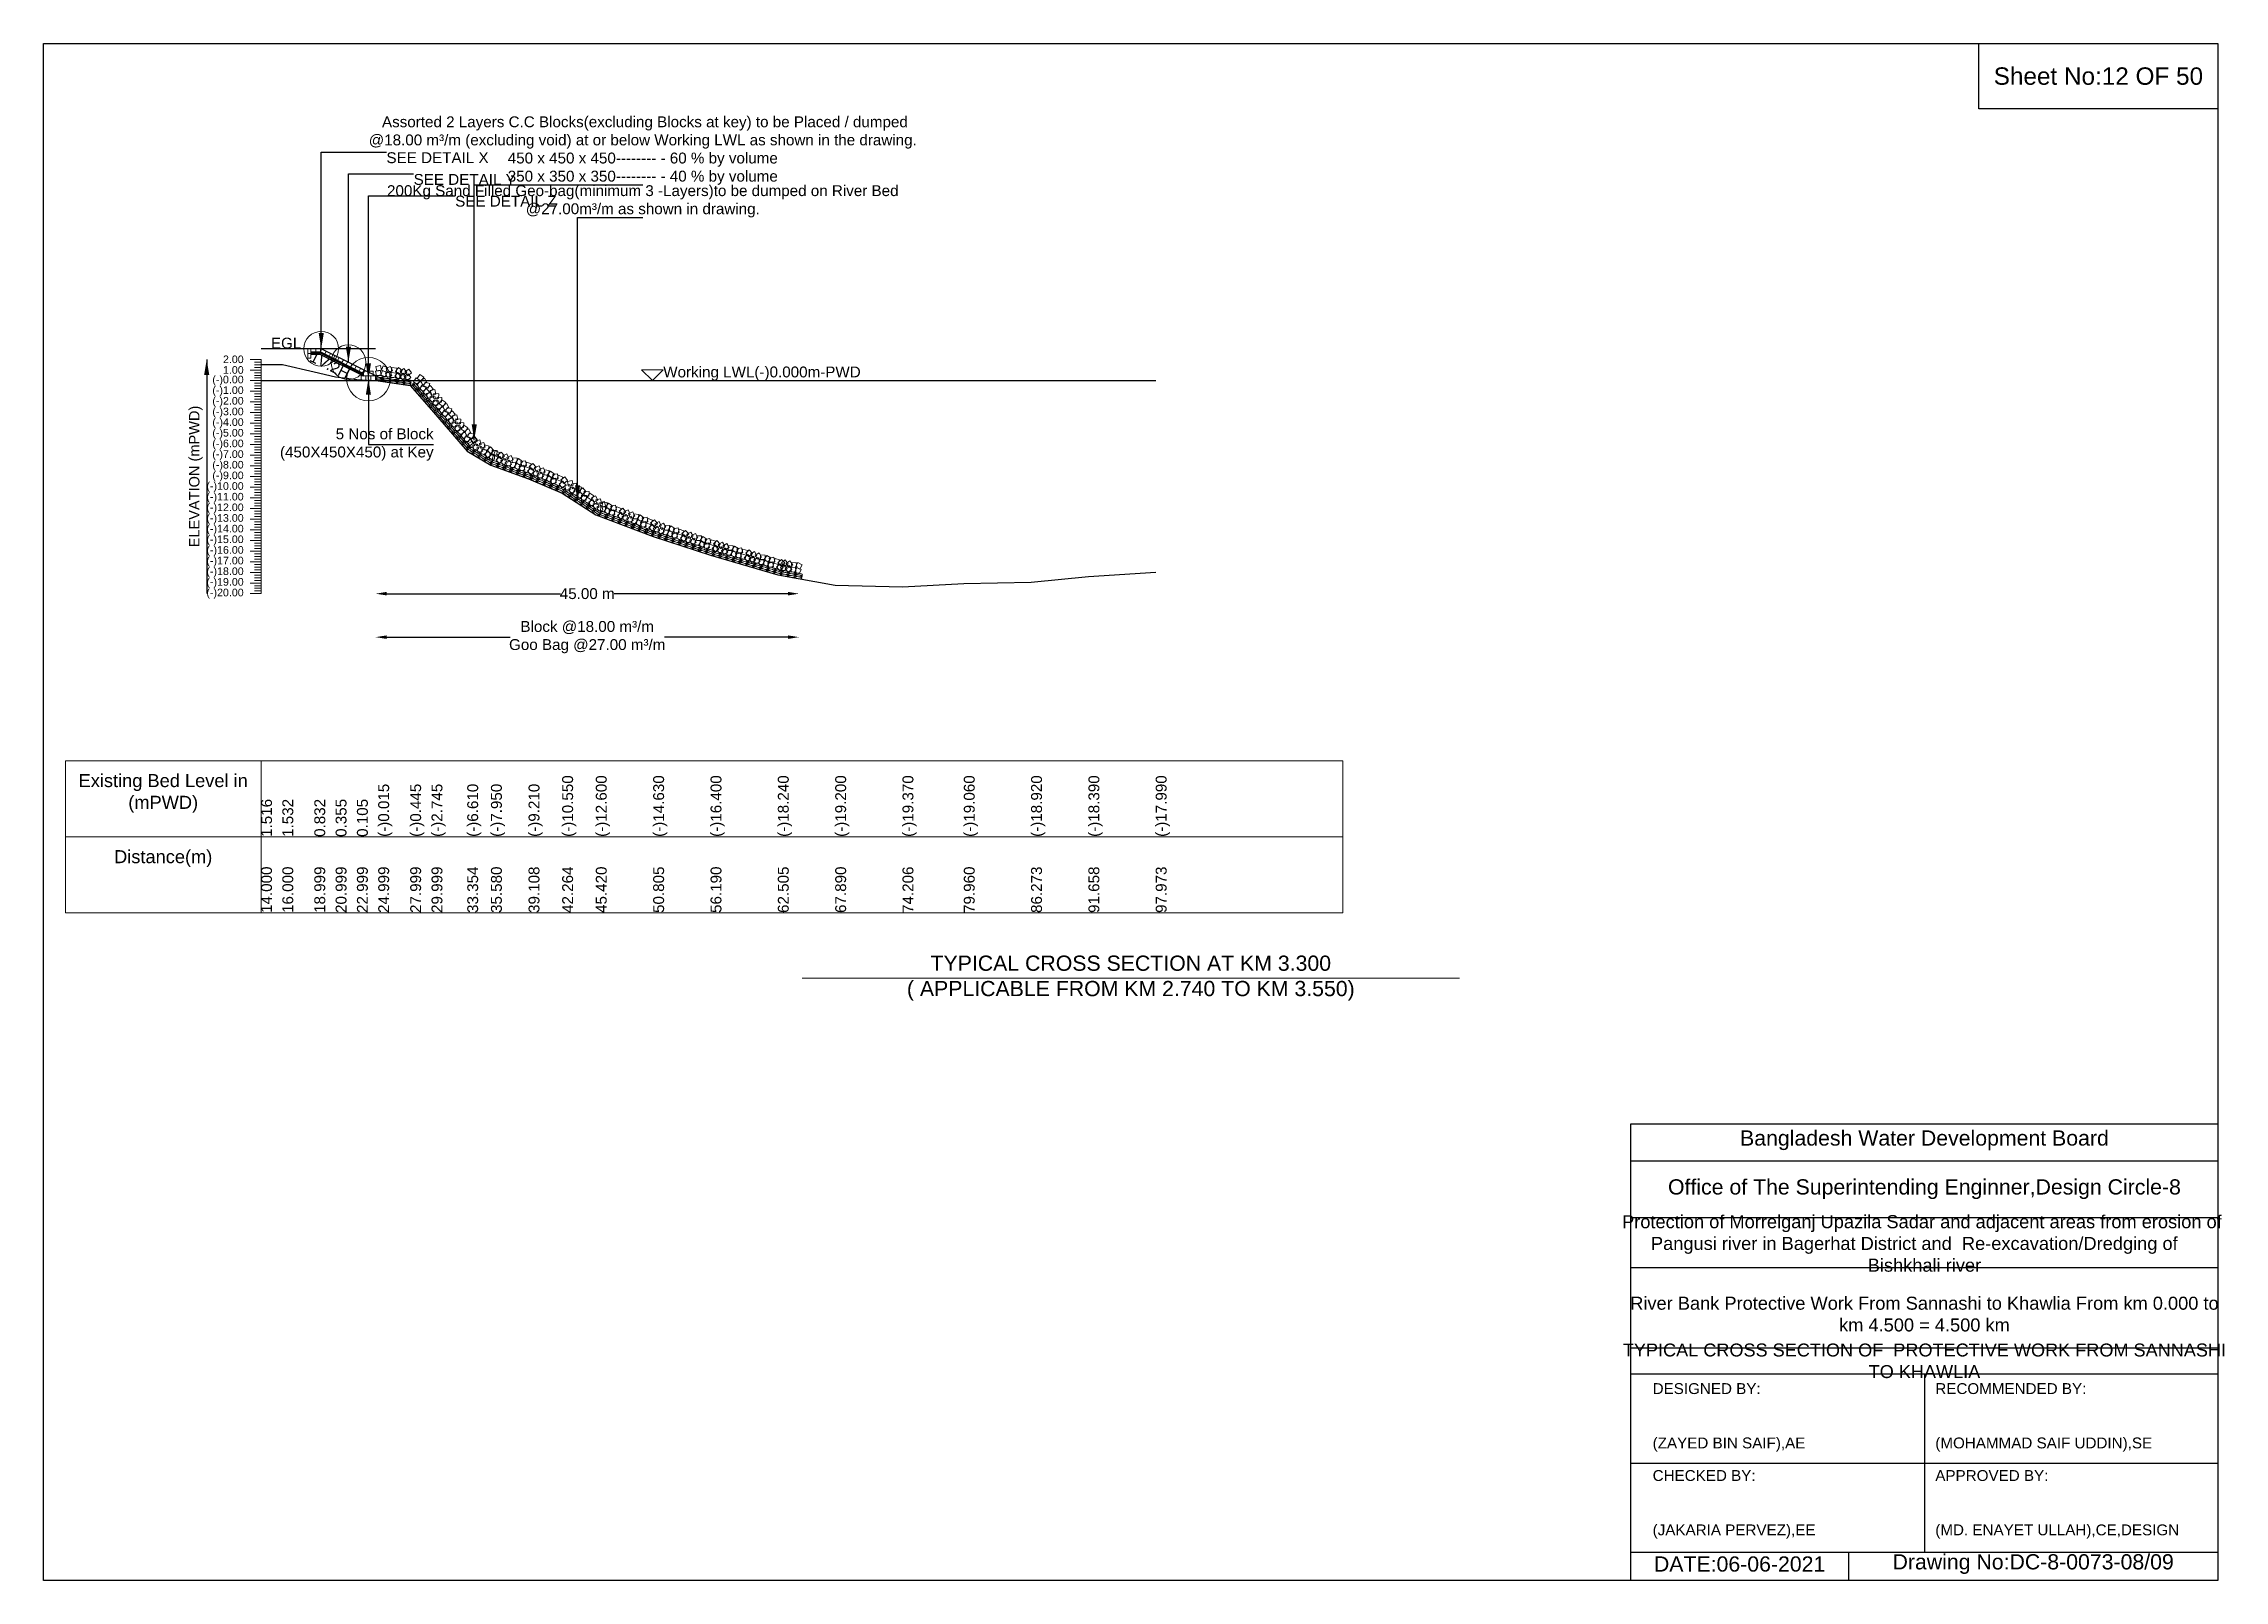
# Model space of a CAD drawing. Header units: inches. Extents: x 89000 to 845029, y -7071 to 0.
# Drawn here: x 265000 to 275029, y -7071 to 0 of the extents above; entities that cross this region are included whole.
import ezdxf

# ---------------------------------------------------------------- set-up
doc = ezdxf.new("R2010")
doc.units = ezdxf.units.IN
doc.header["$LTSCALE"] = 7
doc.header["$MEASUREMENT"] = 0
for name, color, linetype, lineweight in [('Cross section Data Border', 7, 'Continuous', 9), ('Cross Section Labels', 7, 'Continuous', 9), ('Existing_Bed_Level for Xsection', 7, 'Continuous', 25), ('Long Section Labels', 7, 'Continuous', 9)]:
    doc.layers.add(name, color=color, linetype=linetype, lineweight=lineweight)
doc.styles.get("Standard").update_dxf_attribs({"font": 'arial.ttf'})
doc.dimstyles.new('Appron Lebeling Style', dxfattribs={"dimtxt": 50, "dimasz": 50, "dimexe": 0.18, "dimexo": 0.0625, "dimgap": 0.09, "dimtad": 0, "dimtih": 1, "dimtoh": 1, "dimdec": 4, "dimzin": 0, "dimdsep": 46, "dimtxsty": 'Standard', "dimcen": 0.09, "dimse1": 1, "dimse2": 1, "dimadec": 0, "dimazin": 0, "dimtfac": 1, "dimtdec": 4, "dimtofl": 0, "dimtmove": 0, "dimatfit": 3, "dimfxl": 1, "dimtolj": 1, "dimtzin": 0, "dimarcsym": 0})
doc.dimstyles.get("Standard").update_dxf_attribs({"dimtxt": 0.18, "dimasz": 0.18, "dimexe": 0.18, "dimexo": 0.0625, "dimgap": 0.09, "dimtad": 0, "dimtih": 1, "dimtoh": 1, "dimdec": 4, "dimzin": 0, "dimdsep": 46, "dimtxsty": 'Standard', "dimcen": 0.09, "dimadec": 0, "dimazin": 0, "dimtfac": 1, "dimtdec": 4, "dimtofl": 0, "dimtmove": 0, "dimatfit": 3, "dimfxl": 1, "dimtolj": 1, "dimtzin": 0, "dimarcsym": 0})

msp = doc.modelspace()

# ---------------------------------------------------------------- texts
at = {"attachment_point": 5}
for s, insert, char_height in [('Sheet No:12 OF 50', (274450, -150), 80), ('Bangladesh Water Development Board', (273650, -5046), 70), ('Office of The Superintending Enginner,Design Circle-8', (273650, -5271), 70)]:
    msp.add_mtext(s, dxfattribs=dict(at, insert=insert, char_height=char_height))
for s, insert, char_height, width, attachment_point in [('Protection of Morrelganj Upazila Sadar and adjacent areas from erosion of  Pangusi river in Bagerhat District and  Re-excavation/Dredging of     Bishkhali river', (273650, -5521), 60, 2800, 5), ('River Bank Protective Work From Sannashi to Khawlia From km 0.000 to km 4.500 = 4.500 km', (273650, -5846), 60, 2700, 5), ('TYPICAL CROSS SECTION OF  PROTECTIVE WORK FROM SANNASHI TO KHAWLIA', (273650, -6061), 59.5765532, 2800, 5), ('DESIGNED BY:^J^J^J(ZAYED BIN SAIF),AE', (272400, -6321), 50, 1400, 4), ('RECOMMENDED BY:^J^J^J(MOHAMMAD SAIF UDDIN),SE', (273700, -6321), 50, 1400, 4), ('CHECKED BY:^J^J^J(JAKARIA PERVEZ),EE', (272400, -6721), 50, 1400, 4), ('APPROVED BY:^J^J^J(MD. ENAYET ULLAH),CE,DESIGN', (273700, -6721), 50, 1400, 4), ('DATE:06-06-2021', (272800, -6996), 70, 1400, 5), ('Drawing No:DC-8-0073-08/09', (274150, -6996), 70, 2200, 5)]:
    msp.add_mtext(s, dxfattribs=dict(insert=insert, char_height=char_height, width=width, attachment_point=attachment_point))
at = {"layer": 'Cross section Data Border', "char_height": 60, "width": 800, "attachment_point": 5}
for s, insert in [('Existing Bed Level in (mPWD)', (265550, -3450)), ('Distance(m)', (265550, -3750))]:
    msp.add_mtext(s, dxfattribs=dict(at, insert=insert))
at = {"layer": 'Cross Section Labels'}
for s, insert, char_height, attachment_point in [(' Assorted 2 Layers C.C Blocks(excluding Blocks at key) to be Placed / dumped^J@18.00 m³/m (excluding void) at or below Working LWL as shown in the drawing.^J450 x 450 x 450-------- - 60 % by volume^J350 x 350 x 350-------- - 40 % by volume', (267755.6657, -650), 50, 8), ('SEE DETAIL X', (266576.83561, -500), 50, 1), ('SEE DETAIL Y', (266701.78561, -600), 50, 1), ('200Kg Sand Filled Geo-bag(minimum 3 -Layers)to be dumped on River Bed^J@27.00m³/m as shown in drawing.', (267755.6657, -800), 50, 8), ('SEE DETAIL Z', (266892.88561, -700), 50, 1), ('EGL', (266185.16541, -1403.87), 50, 9), ('Working LWL(-)0.000m-PWD', (267849.73561, -1550.87), 50, 7), ('5 Nos of Block ^J(450X450X450) at Key', (266793.66061, -1844.87), 50, 6), ('TYPICAL CROSS SECTION AT KM 3.300^J( APPLICABLE FROM KM 2.740 TO KM 3.550)', (270000, -4300), 70, 5)]:
    msp.add_mtext(s, dxfattribs=dict(at, insert=insert, char_height=char_height, attachment_point=attachment_point))
at = {"layer": 'Cross Section Labels', "insert": (266328.35388, -1457.02097), "char_height": 50, "attachment_point": 2, "rotation": 333.434948823}
msp.add_mtext('1V:2H', dxfattribs=at)
at = {"layer": 'Long Section Labels', "char_height": 35, "attachment_point": 6}
for s, insert in [('2.00', (265920, -1452.87)), ('1.00', (265920, -1501.87)), ('(-)0.00', (265920, -1550.87)), ('(-)1.00', (265920, -1599.87)), ('(-)2.00', (265920, -1648.87)), ('(-)3.00', (265920, -1697.87)), ('(-)4.00', (265920, -1746.87)), ('(-)5.00', (265920, -1795.87)), ('(-)6.00', (265920, -1844.87)), ('(-)7.00', (265920, -1893.87)), ('(-)8.00', (265920, -1942.87)), ('(-)9.00', (265920, -1991.87)), ('(-)10.00', (265920, -2040.87)), ('(-)11.00', (265920, -2089.87)), ('(-)12.00', (265920, -2138.87)), ('(-)13.00', (265920, -2187.87)), ('(-)14.00', (265920, -2236.87)), ('(-)15.00', (265920, -2285.87)), ('(-)16.00', (265920, -2334.87)), ('(-)17.00', (265920, -2383.87)), ('(-)18.00', (265920, -2432.87)), ('(-)19.00', (265920, -2481.87)), ('(-)20.00', (265920, -2530.87))]:
    msp.add_mtext(s, dxfattribs=dict(at, insert=insert))
at = {"layer": 'Long Section Labels', "rotation": 90}
for s, insert, char_height, attachment_point in [('ELEVATION (mPWD)', (265700, -1991.87), 48, 5), ('(-)0.015', (266538.98527, -3650), 50, 1), ('(-)0.445', (266685.98126, -3650), 50, 1), ('(-)2.745', (266783.97858, -3650), 50, 1), ('(-)6.610', (266948.36064, -3650), 50, 1), ('(-)7.950', (267057.42595, -3650), 50, 1), ('(-)9.210', (267230.32988, -3650), 50, 1), ('(-)10.550', (267384.9399, -3650), 50, 1), ('(-)12.600', (267539.59743, -3650), 50, 1), ('(-)14.630', (267803.47045, -3650), 50, 1), ('(-)16.400', (268067.34348, -3650), 50, 1), ('(-)18.240', (268376.75694, -3650), 50, 1), ('(-)19.200', (268640.62641, -3650), 50, 1), ('(-)19.370', (268950.12033, -3650), 50, 1), ('(-)19.060', (269232.03861, -3650), 50, 1), ('(-)18.920', (269541.39947, -3650), 50, 1), ('(-)18.390', (269805.27214, -3650), 50, 1), ('(-)17.990', (270114.70341, -3650), 50, 1), ('1.516', (266000, -3650), 50, 1), ('1.532', (266097.99732, -3650), 50, 1), ('0.832', (266244.99331, -3650), 50, 1), ('0.355', (266342.99063, -3650), 50, 1), ('0.105', (266440.98795, -3650), 50, 1), ('14.000', (266000, -4000), 50, 1), ('16.000', (266097.99732, -4000), 50, 1), ('18.999', (266244.99331, -4000), 50, 1), ('20.999', (266342.99063, -4000), 50, 1), ('22.999', (266440.98795, -4000), 50, 1), ('24.999', (266538.98527, -4000), 50, 1), ('27.999', (266685.98126, -4000), 50, 1), ('29.999', (266783.97858, -4000), 50, 1), ('33.354', (266948.36064, -4000), 50, 1), ('35.580', (267057.42595, -4000), 50, 1), ('39.108', (267230.32988, -4000), 50, 1), ('42.264', (267384.9399, -4000), 50, 1), ('45.420', (267539.59743, -4000), 50, 1), ('50.805', (267803.47045, -4000), 50, 1), ('56.190', (268067.34348, -4000), 50, 1), ('62.505', (268376.75694, -4000), 50, 1), ('67.890', (268640.62641, -4000), 50, 1), ('74.206', (268950.12033, -4000), 50, 1), ('79.960', (269232.03861, -4000), 50, 1), ('86.273', (269541.39947, -4000), 50, 1), ('91.658', (269805.27214, -4000), 50, 1), ('97.973', (270114.70341, -4000), 50, 1)]:
    msp.add_mtext(s, dxfattribs=dict(at, insert=insert, char_height=char_height, attachment_point=attachment_point))

# ---------------------------------------------------------------- blocks, each defined once
blk = doc.blocks.new('*D17')
at = {"layer": 'Cross Section Labels', "color": 0, "lineweight": -2, "transparency": 16777216}
for p, q in [((266577, -2531), (267377, -2531)), ((268424, -2531), (267624, -2531))]:
    blk.add_line(p, q, dxfattribs=at)
at = {"layer": 'Cross Section Labels', "color": 0, "transparency": 16777216}
for points in [[(266577, -2523), (266577, -2539), (266527, -2531)], [(268424, -2523), (268424, -2539), (268474, -2531)]]:
    blk.add_solid(points, dxfattribs=at)
at = {"layer": 'Defpoints', "color": 0, "transparency": 16777216}
for p in [(266527, -1551), (268474, -2462), (268474, -2531)]:
    blk.add_point(p, dxfattribs=at)
at = {"layer": 'Cross Section Labels', "color": 0, "transparency": 16777216, "insert": (267500, -2531), "char_height": 50, "attachment_point": 5}
blk.add_mtext('\\A1;45.00 m', dxfattribs=at)
blk = doc.blocks.new('*D18')
at = {"layer": 'Cross Section Labels', "color": 0, "lineweight": -2, "transparency": 16777216}
for p, q in [((266577, -2731), (267145, -2731)), ((268424, -2731), (267856, -2731))]:
    blk.add_line(p, q, dxfattribs=at)
at = {"layer": 'Cross Section Labels', "color": 0, "transparency": 16777216}
for points in [[(266577, -2723), (266577, -2739), (266527, -2731)], [(268424, -2723), (268424, -2739), (268474, -2731)]]:
    blk.add_solid(points, dxfattribs=at)
at = {"layer": 'Defpoints', "color": 0, "transparency": 16777216}
for p in [(266527, -1551), (268474, -2462), (268474, -2731)]:
    blk.add_point(p, dxfattribs=at)
at = {"layer": 'Cross Section Labels', "color": 0, "transparency": 16777216, "insert": (267500, -2731), "char_height": 50, "attachment_point": 5}
blk.add_mtext('\\A1;Block @18.00 m³/m ^JGoo Bag @27.00 m³/m ', dxfattribs=at)

# ---------------------------------------------------------------- dimensions: what is measured, and where the dimension line sits
at = {"layer": 'Cross Section Labels'}
for base, text, picture, middle in [((268473.99835, -2530.87), '45.00 m', '*D17', (267500.36698, -2530.87)), ((268473.99835, -2730.87), 'Block @18.00 m³/m ^JGoo Bag @27.00 m³/m ', '*D18', (267500.36698, -2730.87))]:
    dim = msp.add_linear_dim(base=base, p1=(266526.73561, -1550.87), p2=(268473.99835, -2461.96522), text=text, dimstyle='Appron Lebeling Style', dxfattribs=at)
    dim.commit()
    dim.dimension.update_dxf_attribs({"geometry": picture, "text_midpoint": middle})

# ---------------------------------------------------------------- linework, layer by layer
for points in [[(265000, 0), (275000, 0), (275000, -7071), (265000, -7071)], [(273900, 0), (275000, 0), (275000, -300), (273900, -300)]]:
    msp.add_lwpolyline(points, close=True)
for points in [[(272300, -7071), (272300, -4971), (275000, -4971)], [(272300, -5141), (275000, -5141)], [(272300, -5401), (275000, -5401)], [(272300, -5631), (275000, -5631)], [(272300, -6001), (275000, -6001)], [(272300, -6121), (275000, -6121)], [(273650, -6121), (273650, -6941)], [(272300, -6531), (275000, -6531)], [(272300, -6941), (275000, -6941)], [(273300, -6941), (273300, -7071)]]:
    msp.add_lwpolyline(points)
at = {"layer": 'Cross section Data Border'}
msp.add_lwpolyline([(265100, -3300), (270975.12589, -3300), (270975.12589, -4000), (265100, -4000)], close=True, dxfattribs=at)
for points in [[(266000, -3300), (266000, -4000)], [(265100, -3650), (270975.12589, -3650)]]:
    msp.add_lwpolyline(points, dxfattribs=at)
at = {"layer": 'Cross Section Labels'}
msp.add_lwpolyline([(267799.73561, -1550.87), (267849.73561, -1500.87), (267749.73561, -1500.87)], close=True, dxfattribs=at)
msp.add_lwpolyline([(268488, -4300), (270000, -4300), (271512, -4300)], dxfattribs=at)
for centre, radius in [((266276.83561, -1403.87), 80), ((266401.78561, -1466.345), 80), ((266493.66061, -1543.52), 100)]:
    msp.add_circle(centre, radius, dxfattribs=at)
at = {"layer": 'Existing_Bed_Level for Xsection'}
for points in [[(266526.73561, -1403.87), (266000, -1403.87)], [(266570.83561, -1550.87), (266279.93945, -1405.42192), (266276.83561, -1403.87), (266273.36541, -1403.87), (266229.26541, -1403.87)], [(266000, -1476.586), (266097.99732, -1475.802), (266244.99331, -1510.102), (266342.99063, -1533.475), (266440.98795, -1545.725), (266538.98527, -1551.605), (266685.98126, -1572.675), (266783.97858, -1685.375), (266948.36064, -1874.76), (267057.42595, -1940.42), (267230.32988, -2002.16), (267384.9399, -2067.82), (267539.59743, -2168.27), (267803.47045, -2267.74), (268067.34348, -2354.47), (268376.75694, -2444.63), (268640.62641, -2491.67), (268950.12033, -2500), (269232.03861, -2484.81), (269541.39947, -2477.95), (269805.27214, -2451.98), (270114.70341, -2432.38)], [(266229.26541, -1418.57), (266273.36541, -1418.57), (266471.61061, -1517.6926)], [(266229.26541, -1423.47), (266272.20868, -1423.47), (266471.61061, -1523.17097)], [(266229.26541, -1428.37), (266271.05194, -1428.37), (266471.61061, -1528.64933)], [(266000, -1550.87), (270114.70341, -1550.87)]]:
    msp.add_lwpolyline(points, dxfattribs=at)
at = {"layer": 'Long Section Labels'}
for points in [[(266229.26541, -1403.87), (266214.56541, -1403.87), (266214.56541, -1425.92), (266229.26541, -1425.92)], [(266251.31541, -1403.87), (266229.26541, -1403.87), (266229.26541, -1418.57), (266251.31541, -1418.57)], [(266273.36541, -1403.87), (266251.31541, -1403.87), (266251.31541, -1418.57), (266273.36541, -1418.57)], [(266229.26541, -1425.92), (266214.56541, -1425.92), (266214.56541, -1447.97), (266229.26541, -1447.97)], [(266299.66157, -1415.28298), (266279.93945, -1405.42192), (266273.36541, -1418.57), (266293.08753, -1428.43106)], [(266319.38369, -1425.14404), (266299.66157, -1415.28298), (266293.08753, -1428.43106), (266312.80965, -1438.29212)], [(266339.10581, -1435.0051), (266319.38369, -1425.14404), (266312.80965, -1438.29212), (266332.53177, -1448.15318)], [(266358.82793, -1444.86616), (266339.10581, -1435.0051), (266332.53177, -1448.15318), (266352.25389, -1458.01424)], [(266378.55005, -1454.72722), (266358.82793, -1444.86616), (266352.25389, -1458.01424), (266371.97601, -1467.8753)], [(266398.27217, -1464.58828), (266378.55005, -1454.72722), (266371.97601, -1467.8753), (266391.69813, -1477.73636)], [(266417.99429, -1474.44934), (266398.27217, -1464.58828), (266391.69813, -1477.73636), (266411.42025, -1487.59742)], [(266437.71641, -1484.3104), (266417.99429, -1474.44934), (266411.42025, -1487.59742), (266431.14237, -1497.45848)], [(266457.43853, -1494.17146), (266437.71641, -1484.3104), (266431.14237, -1497.45848), (266450.86449, -1507.31954)], [(266477.16065, -1504.03252), (266457.43853, -1494.17146), (266450.86449, -1507.31954), (266470.58661, -1517.1806)], [(266548.48588, -1502.56662), (266526.88453, -1506.992), (266531.30991, -1528.59336), (266552.91127, -1524.16797)], [(266549.80654, -1480.5562), (266528.20519, -1484.98159), (266532.63057, -1506.58294), (266554.23193, -1502.15755)], [(266582.29028, -1491.28097), (266562.01858, -1482.60568), (266553.34329, -1502.87737), (266573.61498, -1511.55267)], [(266595.78376, -1485.87597), (266575.31189, -1494.06772), (266583.50363, -1514.53959), (266603.97551, -1506.34785)], [(266623.94838, -1493.98724), (266602.12146, -1490.85863), (266598.99285, -1512.68555), (266620.81977, -1515.81416)], [(266648.77705, -1504.59801), (266631.43054, -1490.98548), (266617.81801, -1508.33199), (266635.16452, -1521.94452)], [(266657.34286, -1494.16053), (266639.69137, -1507.37521), (266652.90604, -1525.02669), (266670.55753, -1511.81202)], [(266692.38621, -1514.92834), (266679.15748, -1497.28738), (266661.51653, -1510.51611), (266674.74525, -1528.15706)], [(266482.63561, -1528.82), (266460.58561, -1528.82), (266460.58561, -1550.87), (266482.63561, -1550.87)], [(266493.66061, -1506.77), (266471.61061, -1506.77), (266471.61061, -1528.82), (266493.66061, -1528.82)], [(266504.68561, -1528.82), (266482.63561, -1528.82), (266482.63561, -1550.87), (266504.68561, -1550.87)], [(266515.71061, -1506.77), (266493.66061, -1506.77), (266493.66061, -1528.82), (266515.71061, -1528.82)], [(266526.73561, -1528.82), (266504.68561, -1528.82), (266504.68561, -1550.87), (266526.73561, -1550.87)], [(266579.16167, -1513.10789), (266558.88997, -1504.43259), (266550.21468, -1524.70429), (266570.48637, -1533.37959)], [(266592.65515, -1507.70289), (266572.18328, -1515.89463), (266580.37502, -1536.36651), (266600.8469, -1528.17477)], [(266620.81977, -1515.81416), (266598.99285, -1512.68555), (266595.86424, -1534.51246), (266617.69116, -1537.64107)], [(266645.64844, -1526.42493), (266628.30193, -1512.8124), (266614.6894, -1530.15891), (266632.03591, -1543.77144)], [(266654.21425, -1515.98745), (266636.56276, -1529.20212), (266649.77743, -1546.85361), (266667.42892, -1533.63894)], [(266689.2576, -1536.75526), (266676.02887, -1519.1143), (266658.38792, -1532.34302), (266671.61664, -1549.98398)], [(266731.48452, -1549.53772), (266713.19998, -1537.21383), (266700.8761, -1555.49837), (266719.16064, -1567.82226)], [(266745.39079, -1574.23427), (266735.72581, -1554.41533), (266715.90686, -1564.08031), (266725.57185, -1583.89926)], [(266748.12377, -1535.0692), (266729.83923, -1522.74532), (266717.51535, -1541.02986), (266735.79989, -1553.35374)], [(266759.13417, -1578.96795), (266738.28875, -1571.77971), (266731.10051, -1592.62513), (266751.94594, -1599.81337)], [(266762.03004, -1559.76576), (266752.36506, -1539.94681), (266732.54611, -1549.6118), (266742.21109, -1569.43074)], [(266775.13974, -1603.52115), (266760.67122, -1586.88191), (266744.03198, -1601.35042), (266758.50049, -1617.98967)], [(266775.77342, -1564.49943), (266754.928, -1557.31119), (266747.73976, -1578.15662), (266768.58519, -1585.34486)], [(266791.77899, -1589.05264), (266777.31047, -1572.41339), (266760.67122, -1586.88191), (266775.13974, -1603.52115)], [(266803.62621, -1613.31567), (266799.40278, -1591.67393), (266777.76103, -1595.89737), (266781.98447, -1617.53911)], [(266786.98697, -1627.78419), (266782.76353, -1606.14244), (266761.12178, -1610.36588), (266765.34522, -1632.00763)], [(266800.29269, -1625.48818), (266778.29679, -1623.94449), (266776.75309, -1645.94038), (266798.74899, -1647.48408)], [(266813.22688, -1664.11518), (266814.75306, -1642.11806), (266792.75594, -1640.59188), (266791.22976, -1662.589)], [(266816.93193, -1611.01967), (266794.93604, -1609.47597), (266793.39234, -1631.47187), (266815.38824, -1633.01556)], [(266832.78136, -1666.05592), (266814.50781, -1653.71575), (266802.16764, -1671.9893), (266820.4412, -1684.32947)], [(266829.86612, -1649.64666), (266831.3923, -1627.64955), (266809.39518, -1626.12336), (266807.869, -1648.12048)], [(266846.66562, -1690.76485), (266837.0183, -1670.9373), (266817.19075, -1680.58463), (266826.83808, -1700.41218)], [(266849.43349, -1651.60223), (266831.15994, -1639.26206), (266818.81977, -1657.53562), (266837.09333, -1669.87578)], [(266860.40478, -1695.51077), (266839.56577, -1688.30396), (266832.35897, -1709.14298), (266853.19798, -1716.34978)], [(266863.31775, -1676.31117), (266853.67043, -1656.48362), (266833.84288, -1666.13094), (266843.49021, -1685.95849)], [(266876.38847, -1720.07822), (266861.93478, -1703.42609), (266845.28265, -1717.87978), (266859.73634, -1734.53191)], [(266877.05691, -1681.05708), (266856.2179, -1673.85028), (266849.0111, -1694.68929), (266869.85011, -1701.89609)], [(266893.0406, -1705.62454), (266878.58691, -1688.97241), (266861.93478, -1703.42609), (266876.38847, -1720.07822)], [(266888.21408, -1744.3518), (266884.00992, -1722.7063), (266862.36442, -1726.91046), (266866.56858, -1748.55596)], [(266901.52184, -1742.06765), (266879.52733, -1740.50436), (266877.96403, -1762.49887), (266899.95855, -1764.06216)], [(266904.86621, -1729.89811), (266900.66205, -1708.25262), (266879.01655, -1712.45677), (266883.22071, -1734.10227)], [(266914.42161, -1780.70615), (266915.96739, -1758.7104), (266893.97164, -1757.16463), (266892.42586, -1779.16038)], [(266918.17397, -1727.61396), (266896.17946, -1726.05067), (266894.61616, -1748.04518), (266916.61068, -1749.60848)], [(266933.95717, -1782.62083), (266915.68362, -1770.28066), (266903.34345, -1788.55421), (266921.617, -1800.89438)], [(266931.07374, -1766.25247), (266932.61952, -1744.25672), (266910.62377, -1742.71094), (266909.07799, -1764.70669)], [(266947.84143, -1807.32976), (266938.19411, -1787.50221), (266918.36656, -1797.14954), (266928.01389, -1816.97709)], [(266950.6093, -1768.16714), (266932.33575, -1755.82697), (266919.99558, -1774.10053), (266938.26913, -1786.44069)], [(266961.58059, -1812.07568), (266940.74158, -1804.86887), (266933.53478, -1825.70789), (266954.37379, -1832.91469)], [(266964.49356, -1792.87608), (266954.84624, -1773.04853), (266935.01869, -1782.69585), (266944.66602, -1802.5234)], [(266978.23272, -1797.62199), (266957.39371, -1790.41519), (266950.18691, -1811.2542), (266971.02592, -1818.461)], [(266977.56428, -1836.64313), (266963.11059, -1819.991), (266946.45846, -1834.44469), (266960.91215, -1851.09682)], [(266983.10678, -1848.91931), (266972.42166, -1829.6312), (266953.13356, -1840.31632), (266963.81868, -1859.60442)], [(266994.21641, -1822.18945), (266979.76272, -1805.53732), (266963.11059, -1819.991), (266977.56428, -1836.64313)], [(266994.47952, -1830.02848), (266983.7944, -1810.74038), (266964.5063, -1821.42549), (266975.19142, -1840.7136)], [(266995.05805, -1842.63593), (266973.65637, -1847.94349), (266978.96393, -1869.34518), (267000.36562, -1864.03761)], [(267006.4308, -1823.7451), (266985.02911, -1829.05267), (266990.33668, -1850.45436), (267011.73836, -1845.14679)], [(267019.26285, -1875.39972), (267013.93824, -1854.00226), (266992.54079, -1859.32687), (266997.8654, -1880.72433)], [(267030.63559, -1856.50889), (267025.31098, -1835.11144), (267003.91353, -1840.43605), (267009.23814, -1861.8335)], [(267038.4344, -1871.18595), (267017.24256, -1865.09428), (267011.15089, -1886.28612), (267032.34273, -1892.37779)], [(267049.80714, -1852.29513), (267028.6153, -1846.20346), (267022.52363, -1867.3953), (267043.71547, -1873.48697)], [(267059.2725, -1890.39734), (267043.97203, -1874.51974), (267028.09443, -1889.82021), (267043.3949, -1905.69781)], [(267070.64524, -1871.50652), (267055.34478, -1855.62892), (267039.46718, -1870.92939), (267054.76764, -1886.80699)], [(267073.80576, -1890.66693), (267051.7597, -1890.25005), (267051.34283, -1912.29611), (267073.38889, -1912.71298)], [(267089.63354, -1901.97164), (267068.86769, -1894.55663), (267061.45269, -1915.32248), (267082.21853, -1922.73748)], [(267085.1785, -1871.7761), (267063.13244, -1871.35923), (267062.71557, -1893.40529), (267084.76163, -1893.82216)], [(267097.04854, -1881.20579), (267076.2827, -1873.79079), (267068.86769, -1894.55663), (267089.63354, -1901.97164)], [(267111.85008, -1917.31688), (267097.56378, -1900.52093), (267080.76783, -1914.80724), (267095.05413, -1931.60319)], [(267119.26509, -1896.55104), (267104.97878, -1879.75509), (267088.18283, -1894.04139), (267102.46914, -1910.83734)], [(267129.73885, -1888.02964), (267109.80822, -1897.46217), (267119.24076, -1917.3928), (267139.17138, -1907.96026)], [(267159.9414, -1915.36357), (267150.493, -1895.44047), (267130.56989, -1904.88887), (267140.01829, -1924.81198)], [(267122.32384, -1908.79548), (267102.39322, -1918.22802), (267111.82575, -1938.15864), (267131.75638, -1928.72611)], [(267152.5264, -1936.12942), (267143.07799, -1916.20631), (267123.15489, -1925.65471), (267132.60329, -1945.57782)], [(267170.48704, -1928.20985), (267148.50927, -1926.42652), (267146.72593, -1948.40428), (267168.7037, -1950.18762)], [(267177.90204, -1907.44401), (267155.92427, -1905.66067), (267154.14093, -1927.63844), (267176.1187, -1929.42178)], [(267194.71092, -1942.92406), (267176.57431, -1930.38348), (267164.03374, -1948.52009), (267182.17034, -1961.06066)], [(267202.12592, -1922.15822), (267183.98932, -1909.61764), (267171.44874, -1927.75424), (267189.58534, -1940.29482)], [(267209.0108, -1940.31609), (267187.31718, -1944.26444), (267191.26554, -1965.95806), (267212.95915, -1962.00971)], [(267216.42581, -1919.55025), (267194.73219, -1923.4986), (267198.68054, -1945.19222), (267220.37416, -1941.24386)], [(267234.99444, -1953.87666), (267214.22859, -1946.46166), (267206.81359, -1967.2275), (267227.57943, -1974.6425)], [(267242.40944, -1933.11082), (267221.6436, -1925.69581), (267214.22859, -1946.46166), (267234.99444, -1953.87666)], [(267257.21098, -1969.2219), (267242.92468, -1952.42595), (267226.12873, -1966.71226), (267240.41503, -1983.50821)], [(267264.62599, -1948.45606), (267250.33968, -1931.66011), (267233.54373, -1945.94642), (267247.83004, -1962.74237)], [(267270.05014, -1962.96081), (267249.60101, -1971.20917), (267257.84936, -1991.6583), (267278.2985, -1983.40995)], [(267278.66932, -1942.66519), (267258.22018, -1950.91355), (267266.46854, -1971.36268), (267286.91767, -1963.11433)], [(267298.59898, -1992.0177), (267290.33434, -1971.57513), (267269.89178, -1979.83977), (267278.15642, -2000.28233)], [(267307.21815, -1971.72207), (267298.95351, -1951.27951), (267278.51095, -1959.54415), (267286.77559, -1979.98671)], [(267316.99285, -1985.16427), (267295.15736, -1982.09606), (267292.08915, -2003.93155), (267313.92464, -2006.99976)], [(267325.61202, -1964.86864), (267303.77653, -1961.80043), (267300.70833, -1983.63592), (267322.54382, -1986.70413)], [(267340.31282, -2001.27274), (267322.94229, -1987.69088), (267309.36043, -2005.06142), (267326.73096, -2018.64328)], [(267348.932, -1980.97712), (267331.56146, -1967.39526), (267317.9796, -1984.76579), (267335.35014, -1998.34766)], [(267354.74096, -1999.50726), (267332.85325, -2002.17754), (267335.52353, -2024.06525), (267357.41125, -2021.39497)], [(267363.36014, -1979.21163), (267341.47242, -1981.88191), (267344.14271, -2003.76963), (267366.03042, -2001.09935)], [(267388.50444, -1994.27158), (267368.20882, -1985.65241), (267359.58965, -2005.94803), (267379.88527, -2014.5672)], [(267409.78356, -2010.89238), (267396.50607, -1993.28809), (267378.90178, -2006.56558), (267392.17927, -2024.16986)], [(267379.88527, -2014.5672), (267359.58965, -2005.94803), (267350.97047, -2026.24365), (267371.2661, -2034.86283)], [(267401.16438, -2031.18801), (267387.8869, -2013.58372), (267370.28261, -2026.8612), (267383.56009, -2044.46549)], [(267419.43395, -2028.68735), (267397.86368, -2033.26182), (267402.43815, -2054.83209), (267424.00842, -2050.25762)], [(267431.44444, -2010.19544), (267409.87416, -2014.76991), (267414.44863, -2036.34018), (267436.01891, -2031.76571)], [(267442.50709, -2062.2577), (267437.91545, -2040.69107), (267416.34882, -2045.28272), (267420.94047, -2066.84934)], [(267454.51758, -2043.76579), (267449.92594, -2022.19916), (267428.35931, -2026.79081), (267432.95096, -2048.35743)], [(267461.81122, -2058.70032), (267440.83949, -2051.88935), (267434.02852, -2072.86107), (267455.00024, -2079.67204)], [(267473.8217, -2040.20841), (267452.84998, -2033.39744), (267446.03901, -2054.36916), (267467.01073, -2061.18013)], [(267481.9819, -2078.61132), (267467.23191, -2062.22106), (267450.84166, -2076.97104), (267465.59164, -2093.3613)], [(267493.99238, -2060.11941), (267479.2424, -2043.72915), (267462.85214, -2058.47913), (267477.60213, -2074.86939)], [(267496.4975, -2079.37647), (267474.47849, -2078.20785), (267473.30987, -2100.22687), (267495.32888, -2101.39548)], [(267508.50799, -2060.88456), (267486.48898, -2059.71595), (267485.32036, -2081.73496), (267507.33937, -2082.90357)], [(267518.64679, -2098.57144), (267500.15488, -2086.56096), (267488.1444, -2105.05287), (267506.63631, -2117.06335)], [(267530.65728, -2080.07953), (267512.16537, -2068.06905), (267500.15488, -2086.56096), (267518.64679, -2098.57144)], [(267536.71867, -2118.63282), (267526.69769, -2098.99148), (267507.05634, -2109.01246), (267517.07732, -2128.65381)], [(267548.72916, -2100.14091), (267538.70817, -2080.49957), (267519.06683, -2090.52055), (267529.08781, -2110.1619)], [(267560.8878, -2094.26885), (267539.31753, -2098.84332), (267543.892, -2120.41359), (267565.46227, -2115.83912)], [(267548.87732, -2112.76076), (267527.30704, -2117.33523), (267531.88151, -2138.9055), (267553.45179, -2134.33103)], [(267571.95046, -2146.33111), (267567.35881, -2124.76448), (267545.79219, -2129.35613), (267550.38383, -2150.92275)], [(267583.96094, -2127.8392), (267579.3693, -2106.27257), (267557.80268, -2110.86422), (267562.39432, -2132.43084)], [(267584.60649, -2132.31578), (267562.66335, -2130.1476), (267560.49517, -2152.09075), (267582.43831, -2154.25893)], [(267592.38423, -2111.68306), (267570.44109, -2109.51488), (267568.27291, -2131.45802), (267590.21605, -2133.62621)], [(267608.56881, -2147.4522), (267590.65474, -2134.59574), (267577.79828, -2152.50982), (267595.71236, -2165.36627)], [(267616.34656, -2126.81948), (267598.43249, -2113.96302), (267585.57603, -2131.87709), (267603.4901, -2144.73355)], [(267622.9122, -2145.09521), (267601.15273, -2148.66282), (267604.72034, -2170.42229), (267626.47981, -2166.85469)], [(267630.68995, -2124.46249), (267608.93047, -2128.0301), (267612.49808, -2149.78957), (267634.25756, -2146.22196)], [(267648.65423, -2159.10901), (267628.0215, -2151.33126), (267620.24376, -2171.96399), (267640.87648, -2179.74173)], [(267656.43197, -2138.47629), (267635.79925, -2130.69854), (267628.0215, -2151.33126), (267648.65423, -2159.10901)], [(267670.59847, -2174.8412), (267656.60867, -2157.79749), (267639.56496, -2171.78728), (267653.55476, -2188.831)], [(267678.37621, -2154.20848), (267664.38642, -2137.16477), (267647.3427, -2151.15456), (267661.3325, -2168.19827)], [(267681.21994, -2166.50464), (267661.12709, -2175.58648), (267670.20893, -2195.67933), (267690.30178, -2186.59749)], [(267688.99768, -2145.87192), (267668.90483, -2154.95376), (267677.98668, -2175.04661), (267698.07953, -2165.96477)], [(267710.93888, -2194.36362), (267701.84104, -2174.278), (267681.75543, -2183.37584), (267690.85327, -2203.46146)], [(267718.71663, -2173.73089), (267709.61879, -2153.64528), (267689.53318, -2162.74312), (267698.63102, -2182.82873)], [(267729.03554, -2186.75999), (267707.0924, -2184.59181), (267704.92422, -2206.53495), (267726.86736, -2208.70314)], [(267736.81328, -2166.12727), (267714.87014, -2163.95909), (267712.70196, -2185.90223), (267734.6451, -2188.07041)], [(267752.99787, -2201.89641), (267735.08379, -2189.03995), (267722.22734, -2206.95402), (267740.14141, -2219.81048)], [(267760.77561, -2181.26369), (267742.86154, -2168.40723), (267730.00508, -2186.3213), (267747.91915, -2199.17776)], [(267767.34125, -2199.53942), (267745.58178, -2203.10703), (267749.14939, -2224.8665), (267770.90886, -2221.29889)], [(267775.119, -2178.9067), (267753.35953, -2182.47431), (267756.92713, -2204.23378), (267778.68661, -2200.66617)], [(267793.08328, -2213.55322), (267772.45055, -2205.77547), (267764.67281, -2226.40819), (267785.30553, -2234.18594)], [(267800.86102, -2192.9205), (267780.2283, -2185.14275), (267772.45055, -2205.77547), (267793.08328, -2213.55322)], [(267822.80526, -2208.65269), (267808.81547, -2191.60897), (267791.77176, -2205.59877), (267805.76155, -2222.64248)], [(267830.50539, -2199.09257), (267810.82083, -2209.0284), (267820.75666, -2228.71296), (267840.44122, -2218.77712)], [(267861.39262, -2225.65038), (267851.44111, -2205.97374), (267831.76448, -2215.92524), (267841.71598, -2235.60188)], [(267815.02752, -2229.28541), (267801.03772, -2212.2417), (267783.99401, -2226.23149), (267797.98381, -2243.2752)], [(267823.62034, -2220.04009), (267803.93578, -2229.97592), (267813.87162, -2249.66048), (267833.55617, -2239.72464)], [(267854.50757, -2246.5979), (267844.55606, -2226.92126), (267824.87943, -2236.87276), (267834.83093, -2256.5494)], [(267872.26121, -2238.22459), (267850.24524, -2237.00018), (267849.02082, -2259.01616), (267871.0368, -2260.24057)], [(267879.14626, -2217.27707), (267857.13028, -2216.05266), (267855.90587, -2238.06864), (267877.92185, -2239.29305)], [(267896.8511, -2252.31863), (267878.40175, -2240.24287), (267866.32598, -2258.69222), (267884.77533, -2270.76798)], [(267903.73614, -2231.37111), (267885.2868, -2219.29535), (267873.21103, -2237.7447), (267891.66038, -2249.82046)], [(267911.08011, -2249.34822), (267889.4938, -2253.84643), (267893.99201, -2275.43273), (267915.57832, -2270.93452)], [(267917.96516, -2228.4007), (267896.37885, -2232.89891), (267900.87706, -2254.48521), (267922.46337, -2249.987)], [(267937.39986, -2262.24429), (267916.45234, -2255.35924), (267909.5673, -2276.30676), (267930.51482, -2283.19181)], [(267944.28491, -2241.29677), (267923.33739, -2234.41172), (267916.45234, -2255.35924), (267937.39986, -2262.24429)], [(267959.99909, -2277.02016), (267945.29069, -2260.59258), (267928.86311, -2275.30098), (267943.57151, -2291.72856)], [(267966.88414, -2256.07264), (267952.17574, -2239.64506), (267935.74816, -2254.35346), (267950.45656, -2270.78104)], [(267970.25298, -2268.23542), (267950.56843, -2278.17126), (267960.50426, -2297.85581), (267980.18882, -2287.91998)], [(267977.13803, -2247.2879), (267957.45348, -2257.22374), (267967.38931, -2276.90829), (267987.07386, -2266.97246)], [(268001.14021, -2294.79323), (267991.18871, -2275.11659), (267971.51207, -2285.0681), (267981.46358, -2304.74474)], [(268008.02526, -2273.84571), (267998.07376, -2254.16907), (267978.39712, -2264.12058), (267988.34862, -2283.79722)], [(268018.89386, -2286.41993), (267996.87788, -2285.19552), (267995.65347, -2307.2115), (268017.66945, -2308.43591)], [(268025.77891, -2265.47241), (268003.76293, -2264.248), (268002.53852, -2286.26398), (268024.55449, -2287.48839)], [(268043.48374, -2300.51397), (268025.03439, -2288.43821), (268012.95863, -2306.88755), (268031.40797, -2318.96332)], [(268050.36879, -2279.56645), (268031.91944, -2267.49069), (268019.84368, -2285.94003), (268038.29302, -2298.0158)], [(268057.71275, -2297.54355), (268036.12645, -2302.04176), (268040.62466, -2323.62807), (268062.21096, -2319.12986)], [(268064.5978, -2276.59603), (268043.01149, -2281.09424), (268047.5097, -2302.68055), (268069.09601, -2298.18234)], [(268084.03251, -2310.43962), (268063.08499, -2303.55457), (268056.19994, -2324.50209), (268077.14746, -2331.38714)], [(268090.91756, -2289.4921), (268069.97004, -2282.60705), (268063.08499, -2303.55457), (268084.03251, -2310.43962)], [(268111.78261, -2302.72659), (268096.52399, -2286.80877), (268080.60617, -2302.06739), (268095.86479, -2317.98521)], [(268121.73179, -2293.59818), (268102.39655, -2304.19777), (268112.99614, -2323.533), (268132.33138, -2312.93341)], [(268153.50442, -2319.09009), (268142.88944, -2299.76331), (268123.56265, -2310.37829), (268134.17764, -2329.70508)], [(268105.61401, -2323.89616), (268090.35539, -2307.97834), (268074.43757, -2323.23696), (268089.69619, -2339.15478)], [(268115.56318, -2314.76775), (268096.22795, -2325.36734), (268106.82754, -2344.70257), (268126.16277, -2334.10298)], [(268147.33582, -2340.25967), (268136.72084, -2320.93288), (268117.39405, -2331.54787), (268128.00903, -2350.87465)], [(268164.7944, -2331.28738), (268142.74952, -2330.81248), (268142.27462, -2352.85736), (268164.3195, -2353.33226)], [(268170.963, -2310.1178), (268148.91812, -2309.6429), (268148.44322, -2331.68779), (268170.4881, -2332.16269)], [(268189.84942, -2344.53692), (268171.00003, -2333.09564), (268159.55874, -2351.94503), (268178.40814, -2363.38631)], [(268196.01802, -2323.36734), (268177.16863, -2311.92606), (268165.72735, -2330.77545), (268184.57674, -2342.21674)], [(268203.96917, -2341.08427), (268182.54835, -2346.31406), (268187.77814, -2367.73488), (268209.19897, -2362.50509)], [(268210.13777, -2319.91469), (268188.71695, -2325.14449), (268193.94674, -2346.56531), (268215.36757, -2341.33552)], [(268230.71232, -2353.07769), (268209.54274, -2346.90909), (268203.37414, -2368.07866), (268224.54371, -2374.24727)], [(268236.88092, -2331.90812), (268215.71135, -2325.73952), (268209.54274, -2346.90909), (268230.71232, -2353.07769)], [(268253.80102, -2367.07638), (268238.5424, -2351.15856), (268222.62458, -2366.41718), (268237.8832, -2382.335)], [(268259.96963, -2345.90681), (268244.711, -2329.98899), (268228.79318, -2345.24761), (268244.05181, -2361.16543)], [(268263.7502, -2357.94797), (268244.41496, -2368.54756), (268255.01455, -2387.88279), (268274.34979, -2377.2832)], [(268269.9188, -2336.7784), (268250.58357, -2347.37799), (268261.18316, -2366.71322), (268280.51839, -2356.11363)], [(268295.52283, -2383.43989), (268284.90785, -2364.1131), (268265.58106, -2374.72809), (268276.19605, -2394.05487)], [(268301.69144, -2362.27031), (268291.07645, -2342.94353), (268271.74967, -2353.55851), (268282.36465, -2372.8853)], [(268312.98142, -2374.4676), (268290.93653, -2373.9927), (268290.46163, -2396.03758), (268312.50651, -2396.51248)], [(268319.15002, -2353.29802), (268297.10513, -2352.82312), (268296.63023, -2374.86801), (268318.67512, -2375.34291)], [(268338.03643, -2387.71714), (268319.18704, -2376.27586), (268307.74576, -2395.12525), (268326.59515, -2406.56653)], [(268344.20504, -2366.54757), (268325.35564, -2355.10628), (268313.91436, -2373.95567), (268332.76375, -2385.39696)], [(268352.15618, -2384.26449), (268330.73536, -2389.49428), (268335.96515, -2410.91511), (268357.38598, -2405.68531)], [(268358.32479, -2363.09491), (268336.90396, -2368.32471), (268342.13376, -2389.74553), (268363.55458, -2384.51574)], [(268378.89933, -2396.25791), (268357.72976, -2390.08931), (268351.56115, -2411.25888), (268372.73073, -2417.42749)], [(268385.06793, -2375.08834), (268363.89836, -2368.91974), (268357.72976, -2390.08931), (268378.89933, -2396.25791)], [(268401.98804, -2410.2566), (268386.72942, -2394.33878), (268370.8116, -2409.5974), (268386.07022, -2425.51522)], [(268408.15664, -2389.08703), (268392.89802, -2373.16921), (268376.9802, -2388.42783), (268392.23882, -2404.34565)], [(268407.08444, -2397.61616), (268388.99332, -2410.22227), (268401.59943, -2428.31338), (268419.69055, -2415.70727)], [(268410.95428, -2375.9084), (268392.86316, -2388.51451), (268405.46928, -2406.60562), (268423.56039, -2393.99951)], [(268441.40049, -2419.56489), (268428.77998, -2401.48382), (268410.6989, -2414.10433), (268423.31942, -2432.1854)], [(268445.27033, -2397.85713), (268432.64982, -2379.77606), (268414.56875, -2392.39657), (268427.18926, -2410.47764)], [(268461.66954, -2387.06964), (268439.70024, -2388.95445), (268441.58505, -2410.92375), (268463.55435, -2409.03894)], [(268487.99755, -2397.56441), (268468.03293, -2388.20404), (268458.67256, -2408.16866), (268478.63718, -2417.52903)], [(268457.7997, -2408.7774), (268435.8304, -2410.66221), (268437.71521, -2432.63151), (268459.68451, -2430.7467)], [(268484.12771, -2419.27217), (268464.16309, -2409.9118), (268454.80272, -2429.87642), (268474.76734, -2439.23679)]]:
    msp.add_lwpolyline(points, close=True, dxfattribs=at)
for points in [[(266000, -1452.87), (265950, -1452.87)], [(266000, -1501.87), (265950, -1501.87)], [(266000, -1465.12), (265970, -1465.12)], [(266000, -1477.37), (265970, -1477.37)], [(266000, -1489.62), (265970, -1489.62)], [(266000, -2530.87), (266000, -2481.87), (266000, -2432.87), (266000, -2383.87), (266000, -2334.87), (266000, -2285.87), (266000, -2236.87), (266000, -2187.87), (266000, -2138.87), (266000, -2089.87), (266000, -2040.87), (266000, -1991.87), (266000, -1942.87), (266000, -1893.87), (266000, -1844.87), (266000, -1795.87), (266000, -1746.87), (266000, -1697.87), (266000, -1648.87), (266000, -1599.87), (266000, -1550.87), (266000, -1501.87), (266000, -1452.87)], [(266000, -1550.87), (265950, -1550.87)], [(266000, -1599.87), (265950, -1599.87)], [(266000, -1514.12), (265970, -1514.12)], [(266000, -1526.37), (265970, -1526.37)], [(266000, -1538.62), (265970, -1538.62)], [(266000, -1563.12), (265970, -1563.12)], [(266000, -1575.37), (265970, -1575.37)], [(266000, -1587.62), (265970, -1587.62)], [(266000, -1648.87), (265950, -1648.87)], [(266000, -1697.87), (265950, -1697.87)], [(266000, -1612.12), (265970, -1612.12)], [(266000, -1624.37), (265970, -1624.37)], [(266000, -1636.62), (265970, -1636.62)], [(266000, -1661.12), (265970, -1661.12)], [(266000, -1673.37), (265970, -1673.37)], [(266000, -1685.62), (265970, -1685.62)], [(266000, -1746.87), (265950, -1746.87)], [(266000, -1795.87), (265950, -1795.87)], [(266000, -1710.12), (265970, -1710.12)], [(266000, -1722.37), (265970, -1722.37)], [(266000, -1734.62), (265970, -1734.62)], [(266000, -1759.12), (265970, -1759.12)], [(266000, -1771.37), (265970, -1771.37)], [(266000, -1783.62), (265970, -1783.62)], [(266000, -1844.87), (265950, -1844.87)], [(266000, -1893.87), (265950, -1893.87)], [(266000, -1808.12), (265970, -1808.12)], [(266000, -1820.37), (265970, -1820.37)], [(266000, -1832.62), (265970, -1832.62)], [(266000, -1857.12), (265970, -1857.12)], [(266000, -1869.37), (265970, -1869.37)], [(266000, -1881.62), (265970, -1881.62)], [(266000, -1942.87), (265950, -1942.87)], [(266000, -1991.87), (265950, -1991.87)], [(266000, -1906.12), (265970, -1906.12)], [(266000, -1918.37), (265970, -1918.37)], [(266000, -1930.62), (265970, -1930.62)], [(266000, -1955.12), (265970, -1955.12)], [(266000, -1967.37), (265970, -1967.37)], [(266000, -1979.62), (265970, -1979.62)], [(266000, -2004.12), (265970, -2004.12)], [(266000, -2040.87), (265950, -2040.87)], [(266000, -2089.87), (265950, -2089.87)], [(266000, -2016.37), (265970, -2016.37)], [(266000, -2028.62), (265970, -2028.62)], [(266000, -2053.12), (265970, -2053.12)], [(266000, -2065.37), (265970, -2065.37)], [(266000, -2077.62), (265970, -2077.62)], [(266000, -2102.12), (265970, -2102.12)], [(266000, -2138.87), (265950, -2138.87)], [(266000, -2187.87), (265950, -2187.87)], [(266000, -2114.37), (265970, -2114.37)], [(266000, -2126.62), (265970, -2126.62)], [(266000, -2151.12), (265970, -2151.12)], [(266000, -2163.37), (265970, -2163.37)], [(266000, -2175.62), (265970, -2175.62)], [(266000, -2200.12), (265970, -2200.12)], [(266000, -2236.87), (265950, -2236.87)], [(266000, -2285.87), (265950, -2285.87)], [(266000, -2212.37), (265970, -2212.37)], [(266000, -2224.62), (265970, -2224.62)], [(266000, -2249.12), (265970, -2249.12)], [(266000, -2261.37), (265970, -2261.37)], [(266000, -2273.62), (265970, -2273.62)], [(266000, -2298.12), (265970, -2298.12)], [(266000, -2334.87), (265950, -2334.87)], [(266000, -2383.87), (265950, -2383.87)], [(266000, -2310.37), (265970, -2310.37)], [(266000, -2322.62), (265970, -2322.62)], [(266000, -2347.12), (265970, -2347.12)], [(266000, -2359.37), (265970, -2359.37)], [(266000, -2371.62), (265970, -2371.62)], [(266000, -2396.12), (265970, -2396.12)], [(266000, -2432.87), (265950, -2432.87)], [(266000, -2481.87), (265950, -2481.87)], [(266000, -2408.37), (265970, -2408.37)], [(266000, -2420.62), (265970, -2420.62)], [(266000, -2445.12), (265970, -2445.12)], [(266000, -2457.37), (265970, -2457.37)], [(266000, -2469.62), (265970, -2469.62)], [(266000, -2494.12), (265970, -2494.12)], [(266000, -2506.37), (265970, -2506.37)], [(266000, -2530.87), (265950, -2530.87)], [(266000, -2518.62), (265970, -2518.62)]]:
    msp.add_lwpolyline(points, dxfattribs=at)
for centre, major_axis in [((266543.57091, -1548.05472), (16.14222, -2.31378)), ((266544.75283, -1539.809), (16.14222, -2.31378)), ((266545.93475, -1531.56328), (16.14222, -2.31378)), ((266575.85535, -1552.68229), (16.14222, -2.31378)), ((266577.03726, -1544.43656), (16.14222, -2.31378)), ((266578.21918, -1536.19084), (16.14222, -2.31378)), ((266608.13978, -1557.30985), (16.14222, -2.31378)), ((266609.3217, -1549.06412), (16.14222, -2.31378)), ((266610.50362, -1540.8184), (16.14222, -2.31378)), ((266640.42422, -1561.93741), (16.14222, -2.31378)), ((266641.60614, -1553.69169), (16.14222, -2.31378)), ((266642.78805, -1545.44596), (16.14222, -2.31378)), ((266672.70865, -1566.56497), (16.14222, -2.31378)), ((266673.89057, -1558.31925), (16.14222, -2.31378)), ((266675.07249, -1550.07352), (16.14222, -2.31378)), ((266701.33496, -1583.98478), (10.70027, -12.30565)), ((266707.6209, -1578.5189), (10.70027, -12.30565)), ((266713.90683, -1573.05302), (10.70027, -12.30565)), ((266722.7355, -1608.59608), (10.70027, -12.30565)), ((266729.02144, -1603.1302), (10.70027, -12.30565)), ((266735.30738, -1597.66431), (10.70027, -12.30565)), ((266744.13604, -1633.20737), (10.70027, -12.30565)), ((266750.42198, -1627.74149), (10.70027, -12.30565)), ((266756.70792, -1622.27561), (10.70027, -12.30565)), ((266765.53659, -1657.81867), (10.70027, -12.30565)), ((266771.82252, -1652.35279), (10.70027, -12.30565)), ((266778.10846, -1646.8869), (10.70027, -12.30565)), ((266786.93713, -1682.42997), (10.70027, -12.30565)), ((266793.22307, -1676.96408), (10.70027, -12.30565)), ((266799.509, -1671.4982), (10.70027, -12.30565)), ((266808.31836, -1707.06295), (10.6893, -12.31518)), ((266814.60916, -1701.60267), (10.6893, -12.31518)), ((266820.89997, -1696.14239), (10.6893, -12.31518)), ((266829.69697, -1731.6933), (10.6893, -12.31518)), ((266835.98777, -1726.23302), (10.6893, -12.31518)), ((266842.27858, -1720.77274), (10.6893, -12.31518)), ((266851.07558, -1756.32365), (10.6893, -12.31518)), ((266857.36638, -1750.86337), (10.6893, -12.31518)), ((266863.65719, -1745.40309), (10.6893, -12.31518)), ((266872.45419, -1780.95401), (10.6893, -12.31518)), ((266878.74499, -1775.49372), (10.6893, -12.31518)), ((266885.03579, -1770.03344), (10.6893, -12.31518)), ((266893.83279, -1805.58436), (10.6893, -12.31518)), ((266900.1236, -1800.12407), (10.6893, -12.31518)), ((266906.4144, -1794.66379), (10.6893, -12.31518)), ((266915.2114, -1830.21471), (10.6893, -12.31518)), ((266921.50221, -1824.75442), (10.6893, -12.31518)), ((266927.79301, -1819.29414), (10.6893, -12.31518)), ((266936.59001, -1854.84506), (10.6893, -12.31518)), ((266942.88082, -1849.38478), (10.6893, -12.31518)), ((266949.17162, -1843.92449), (10.6893, -12.31518)), ((266958.95535, -1876.27675), (13.97081, -8.41077)), ((266963.25172, -1869.14021), (13.97081, -8.41077)), ((266967.54809, -1862.00368), (13.97081, -8.41077)), ((266986.89698, -1893.09829), (13.97081, -8.41077)), ((266991.19335, -1885.96176), (13.97081, -8.41077)), ((266995.48972, -1878.82523), (13.97081, -8.41077)), ((267014.83861, -1909.91984), (13.97081, -8.41077)), ((267019.13498, -1902.78331), (13.97081, -8.41077)), ((267023.43134, -1895.64677), (13.97081, -8.41077)), ((267051.37297, -1912.46832), (13.97081, -8.41077)), ((267042.78023, -1926.74139), (13.97081, -8.41077)), ((267047.0766, -1919.60486), (13.97081, -8.41077)), ((267071.08076, -1940.87325), (15.35749, -5.48381)), ((267073.88199, -1933.02838), (15.35749, -5.48381)), ((267076.68321, -1925.18351), (15.35749, -5.48381)), ((267101.79575, -1951.84087), (15.35749, -5.48381)), ((267104.59698, -1943.99599), (15.35749, -5.48381)), ((267107.3982, -1936.15112), (15.35749, -5.48381)), ((267132.51074, -1962.80848), (15.35749, -5.48381)), ((267135.31196, -1954.96361), (15.35749, -5.48381)), ((267138.11319, -1947.11873), (15.35749, -5.48381)), ((267163.22573, -1973.7761), (15.35749, -5.48381)), ((267166.02695, -1965.93122), (15.35749, -5.48381)), ((267168.82818, -1958.08635), (15.35749, -5.48381)), ((267193.94072, -1984.74371), (15.35749, -5.48381)), ((267196.74194, -1976.89883), (15.35749, -5.48381)), ((267199.54317, -1969.05396), (15.35749, -5.48381)), ((267224.65571, -1995.71132), (15.35749, -5.48381)), ((267227.45693, -1987.86645), (15.35749, -5.48381)), ((267230.25815, -1980.02157), (15.35749, -5.48381)), ((267255.06285, -2008.1386), (15.00974, -6.37436)), ((267258.31898, -2000.47137), (15.00974, -6.37436)), ((267261.57511, -1992.80413), (15.00974, -6.37436)), ((267288.33846, -2013.22008), (15.00974, -6.37436)), ((267291.59459, -2005.55285), (15.00974, -6.37436)), ((267285.08233, -2020.88732), (15.00974, -6.37436)), ((267315.10181, -2033.63604), (15.00974, -6.37436)), ((267318.35794, -2025.9688), (15.00974, -6.37436)), ((267321.61408, -2018.30156), (15.00974, -6.37436)), ((267345.12129, -2046.38475), (15.00974, -6.37436)), ((267348.37743, -2038.71752), (15.00974, -6.37436)), ((267351.63356, -2031.05028), (15.00974, -6.37436)), ((267375.14078, -2059.13347), (15.00974, -6.37436)), ((267378.39691, -2051.46623), (15.00974, -6.37436)), ((267381.65304, -2043.799), (15.00974, -6.37436)), ((267404.1485, -2075.32958), (13.67579, -8.88242)), ((267408.6858, -2068.34375), (13.67579, -8.88242)), ((267413.22309, -2061.35791), (13.67579, -8.88242)), ((267431.50009, -2093.09442), (13.67579, -8.88242)), ((267436.03739, -2086.10859), (13.67579, -8.88242)), ((267440.57468, -2079.12276), (13.67579, -8.88242)), ((267458.85168, -2110.85927), (13.67579, -8.88242)), ((267463.38898, -2103.87344), (13.67579, -8.88242)), ((267467.92627, -2096.8876), (13.67579, -8.88242)), ((267495.27786, -2114.65245), (13.67579, -8.88242)), ((267486.20327, -2128.62411), (13.67579, -8.88242)), ((267490.74056, -2121.63828), (13.67579, -8.88242)), ((267513.55486, -2146.38896), (13.67579, -8.88242)), ((267518.09215, -2139.40312), (13.67579, -8.88242)), ((267522.62945, -2132.41729), (13.67579, -8.88242)), ((267540.90645, -2164.1538), (13.67579, -8.88242)), ((267545.44374, -2157.16797), (13.67579, -8.88242)), ((267549.98104, -2150.18214), (13.67579, -8.88242)), ((267570.51392, -2175.47323), (15.25904, -5.75207)), ((267573.45218, -2167.67865), (15.25904, -5.75207)), ((267576.39044, -2159.88406), (15.25904, -5.75207)), ((267601.03201, -2186.97738), (15.25904, -5.75207)), ((267603.97026, -2179.18279), (15.25904, -5.75207)), ((267606.90852, -2171.38821), (15.25904, -5.75207)), ((267631.55009, -2198.48153), (15.25904, -5.75207)), ((267634.48835, -2190.68694), (15.25904, -5.75207)), ((267637.42661, -2182.89236), (15.25904, -5.75207)), ((267662.06818, -2209.98567), (15.25904, -5.75207)), ((267665.00644, -2202.19109), (15.25904, -5.75207)), ((267667.9447, -2194.39651), (15.25904, -5.75207)), ((267695.52453, -2213.69524), (15.25904, -5.75207)), ((267698.46279, -2205.90065), (15.25904, -5.75207)), ((267692.58627, -2221.48982), (15.25904, -5.75207)), ((267723.10436, -2232.99397), (15.25904, -5.75207)), ((267726.04261, -2225.19939), (15.25904, -5.75207)), ((267728.98087, -2217.4048), (15.25904, -5.75207)), ((267753.62244, -2244.49812), (15.25904, -5.75207)), ((267756.5607, -2236.70353), (15.25904, -5.75207)), ((267759.49896, -2228.90895), (15.25904, -5.75207)), ((267784.14053, -2256.00226), (15.25904, -5.75207)), ((267787.07879, -2248.20768), (15.25904, -5.75207)), ((267790.01705, -2240.4131), (15.25904, -5.75207)), ((267814.63828, -2267.02645), (15.49186, -5.09188)), ((267817.2393, -2259.11294), (15.49186, -5.09188)), ((267819.84032, -2251.19943), (15.49186, -5.09188)), ((267845.62199, -2277.2102), (15.49186, -5.09188)), ((267848.22301, -2269.29669), (15.49186, -5.09188)), ((267850.82403, -2261.38318), (15.49186, -5.09188)), ((267876.60571, -2287.39395), (15.49186, -5.09188)), ((267879.20672, -2279.48044), (15.49186, -5.09188)), ((267881.80774, -2271.56693), (15.49186, -5.09188)), ((267907.58942, -2297.5777), (15.49186, -5.09188)), ((267910.19043, -2289.66419), (15.49186, -5.09188)), ((267912.79145, -2281.75068), (15.49186, -5.09188)), ((267938.57313, -2307.76145), (15.49186, -5.09188)), ((267941.17414, -2299.84794), (15.49186, -5.09188)), ((267943.77516, -2291.93443), (15.49186, -5.09188)), ((267972.15785, -2310.03169), (15.49186, -5.09188)), ((267974.75887, -2302.11818), (15.49186, -5.09188)), ((268005.74258, -2312.30193), (15.49186, -5.09188)), ((267969.55684, -2317.9452), (15.49186, -5.09188)), ((268000.54055, -2328.12895), (15.49186, -5.09188)), ((268003.14156, -2320.21544), (15.49186, -5.09188)), ((268031.52426, -2338.3127), (15.49186, -5.09188)), ((268034.12528, -2330.39919), (15.49186, -5.09188)), ((268036.72629, -2322.48569), (15.49186, -5.09188)), ((268062.50797, -2348.49645), (15.49186, -5.09188)), ((268065.10899, -2340.58294), (15.49186, -5.09188)), ((268067.71, -2332.66944), (15.49186, -5.09188)), ((268093.61975, -2357.78842), (15.65608, -4.56202)), ((268095.95011, -2349.79103), (15.65608, -4.56202)), ((268098.28047, -2341.79363), (15.65608, -4.56202)), ((268124.9319, -2366.91247), (15.65608, -4.56202)), ((268127.26226, -2358.91508), (15.65608, -4.56202)), ((268129.59262, -2350.91768), (15.65608, -4.56202)), ((268156.24405, -2376.03652), (15.65608, -4.56202)), ((268158.57441, -2368.03913), (15.65608, -4.56202)), ((268160.90477, -2360.04173), (15.65608, -4.56202)), ((268187.5562, -2385.16057), (15.65608, -4.56202)), ((268189.88656, -2377.16317), (15.65608, -4.56202)), ((268192.21692, -2369.16578), (15.65608, -4.56202)), ((268218.86835, -2394.28462), (15.65608, -4.56202)), ((268221.19871, -2386.28722), (15.65608, -4.56202)), ((268223.52907, -2378.28983), (15.65608, -4.56202)), ((268250.1805, -2403.40867), (15.65608, -4.56202)), ((268252.51086, -2395.41127), (15.65608, -4.56202)), ((268254.84122, -2387.41388), (15.65608, -4.56202)), ((268281.49265, -2412.53272), (15.65608, -4.56202)), ((268283.82301, -2404.53532), (15.65608, -4.56202)), ((268286.15338, -2396.53793), (15.65608, -4.56202)), ((268315.13517, -2413.65937), (15.65608, -4.56202)), ((268317.46553, -2405.66198), (15.65608, -4.56202)), ((268312.8048, -2421.65676), (15.65608, -4.56202)), ((268344.11696, -2430.78081), (15.65608, -4.56202)), ((268346.44732, -2422.78342), (15.65608, -4.56202)), ((268348.77768, -2414.78603), (15.65608, -4.56202)), ((268375.42911, -2439.90486), (15.65608, -4.56202)), ((268377.75947, -2431.90747), (15.65608, -4.56202)), ((268380.08983, -2423.91007), (15.65608, -4.56202)), ((268407.03971, -2445.79784), (16.05409, -2.86196)), ((268408.50165, -2437.59713), (16.05409, -2.86196)), ((268409.96359, -2429.39642), (16.05409, -2.86196)), ((268439.14789, -2451.52177), (16.05409, -2.86196)), ((268440.60983, -2443.32106), (16.05409, -2.86196)), ((268442.07177, -2435.12035), (16.05409, -2.86196)), ((268471.25608, -2457.24569), (16.05409, -2.86196)), ((268472.71802, -2449.04498), (16.05409, -2.86196)), ((268474.17996, -2440.84428), (16.05409, -2.86196))]:
    msp.add_ellipse(centre, major_axis=major_axis, ratio=0.255, dxfattribs=at)

msp.set_redraw_order([(e.dxf.handle, doc.entitydb.next_handle()) for e in msp.query("TEXT MTEXT ATTDEF DIMENSION ARC_DIMENSION")])  # texts and dimensions are drawn at this point

# ---------------------------------------------------------------- leaders
at = {"layer": 'Cross Section Labels', "annotation_type": 0, "has_hookline": 1}
for points, hookline_direction, text_width in [([(266276.83561, -1403.87), (266276.83561, -500), (266576.74561, -500)], 0, 466.13233), ([(266401.78561, -1466.345), (266401.78561, -600), (266701.69561, -600)], 0, 466.03001), ([(266493.66061, -1543.52), (266493.66061, -700), (266892.79561, -700)], 0, 460.91405), ([(266980.46339, -1824.11497), (266980.46339, -650), (267755.5757, -650)], 0, 2510.77763), ([(267455.6657, -2104.03391), (267455.6657, -800), (267755.5757, -800)], 0, 2345.7367), ([(266493.66061, -1543.52), (266493.66061, -1844.87), (266793.75061, -1844.87)], 1, 701.90996)]:
    msp.add_leader(points, dimstyle='Standard', override={"dimasz": 72}, dxfattribs=dict(at, hookline_direction=hookline_direction, text_width=text_width))
at = {"layer": 'Long Section Labels'}
msp.add_leader([(265750, -1452.87), (265750, -2530.87)], dimstyle='Standard', override={"dimasz": 72}, dxfattribs=at)

doc.saveas('drawing.dxf')
